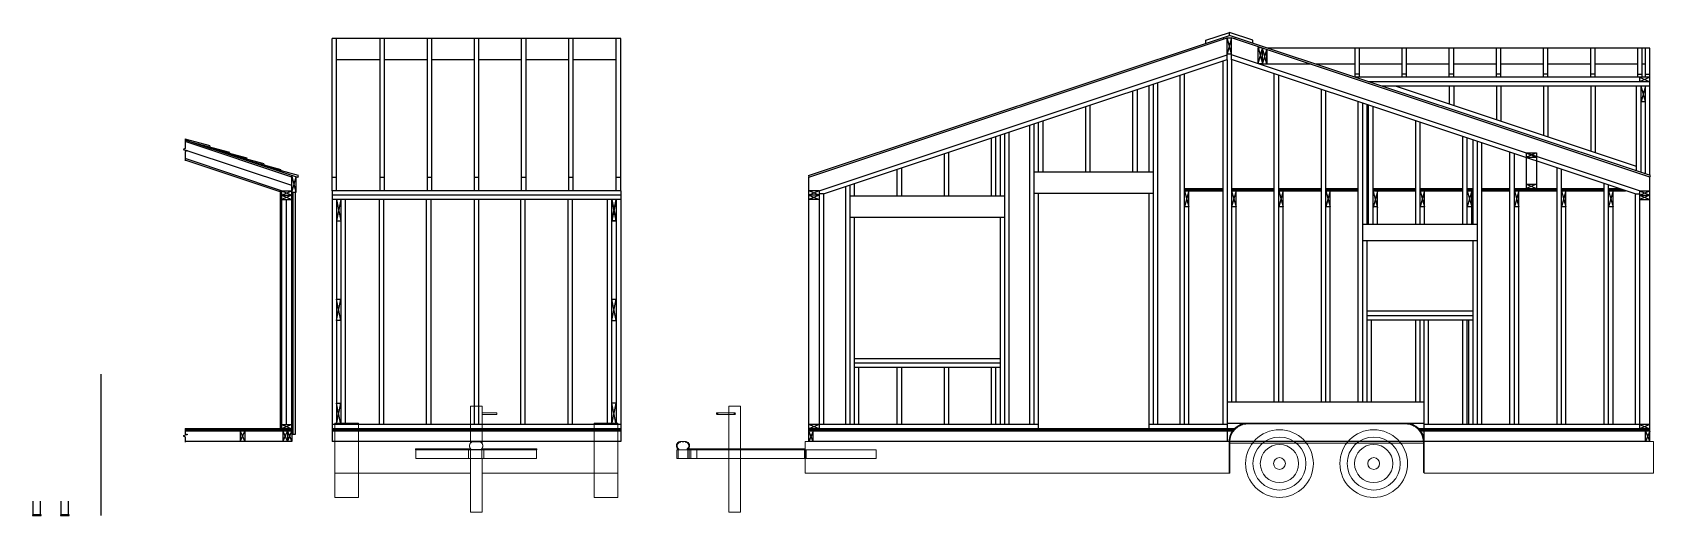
# Model space of a CAD drawing. Header units: inches. Extents: x -177 to 2825, y -2046 to -803.
# Drawn here: x 278 to 829, y -1348 to -1183 of the extents above; entities that cross this region are included whole.
import ezdxf

# ---------------------------------------------------------------- set-up
doc = ezdxf.new("R2010")
doc.units = ezdxf.units.IN
doc.header["$MEASUREMENT"] = 0
doc.linetypes.add('HIDDEN2', pattern=[0.1875, 0.125, -0.0625])
for name, color, linetype in [('Hidden Line', 7, 'HIDDEN2'), ('Insulation', 7, 'BATTING'), ('Sewage Line', 3, 'Continuous')]:
    doc.layers.add(name, color=color, linetype=linetype)
doc.layers.add('L-SITE', color=8, linetype='Continuous', lineweight=9)
doc.linetypes.add('BATTING', pattern='A,0.0001,-0.1,[134,ltypeshp.shx,S=0.1,R=0,X=-0.1,Y=0],-0.2,[134,ltypeshp.shx,S=0.1,R=180,X=0.1,Y=0],-0.1', length=0.4001)

msp = doc.modelspace()

# ---------------------------------------------------------------- linework, layer by layer
for p, q in [((379.94, -1237.22), (379.94, -1185.51)), ((477.94, -1185.51), (379.94, -1185.51)), ((381.44, -1237.22), (381.44, -1185.51)), ((396.19, -1185.51), (396.19, -1237.22)), ((397.69, -1185.51), (397.69, -1237.22)), ((412.19, -1185.51), (412.19, -1237.22)), ((413.69, -1185.51), (413.69, -1237.22)), ((428.19, -1185.51), (428.19, -1237.22)), ((429.69, -1185.51), (429.69, -1237.22)), ((444.19, -1185.51), (444.19, -1237.22)), ((445.69, -1185.51), (445.69, -1237.22)), ((460.19, -1185.51), (460.19, -1237.22)), ((461.69, -1185.51), (461.69, -1237.22)), ((476.44, -1237.22), (476.44, -1185.51)), ((477.94, -1237.22), (477.94, -1185.51)), ((541.67, -1232.11), (684.58, -1184.47)), ((541.83, -1232.58), (683.83, -1185.25)), ((676.58, -1186.09), (684.58, -1183.42)), ((676.58, -1187.14), (676.58, -1186.09)), ((682.68, -1185.63), (682.52, -1185.16)), ((683.83, -1192.76), (683.83, -1185.25)), ((683.83, -1185.25), (685.33, -1185.25)), ((685.33, -1190.75), (683.83, -1185.25)), ((685.33, -1185.25), (683.83, -1190.75)), ((692.58, -1186.09), (684.58, -1183.42)), ((684.58, -1184.47), (684.58, -1183.42)), ((827.49, -1232.11), (684.58, -1184.47)), ((685.33, -1192.76), (685.33, -1185.25)), ((827.33, -1232.58), (685.33, -1185.25)), ((686.48, -1185.63), (686.64, -1185.16)), ((692.58, -1187.14), (692.58, -1186.09)), ((694.33, -1188.55), (695.83, -1194.05)), ((694.33, -1194.05), (695.83, -1188.75)), ((697.33, -1194.25), (695.83, -1188.75)), ((827.33, -1188.75), (697.41, -1188.75)), ((727.23, -1198.69), (727.23, -1188.75)), ((728.73, -1198.69), (728.73, -1188.75)), ((743.23, -1198.69), (743.23, -1188.75)), ((744.73, -1198.69), (744.73, -1188.75)), ((759.23, -1198.69), (759.23, -1188.75)), ((760.73, -1198.69), (760.73, -1188.75)), ((775.23, -1198.69), (775.23, -1188.75)), ((776.73, -1198.69), (776.73, -1188.75)), ((791.23, -1198.69), (791.23, -1188.75)), ((792.73, -1198.69), (792.73, -1188.75)), ((807.23, -1198.69), (807.23, -1188.75)), ((808.73, -1198.69), (808.73, -1188.75)), ((823.23, -1198.69), (823.23, -1188.75)), ((824.73, -1198.69), (824.73, -1188.75)), ((825.83, -1198.69), (825.83, -1188.75)), ((827.33, -1232.06), (827.33, -1188.75)), ((396.19, -1192.76), (381.44, -1192.76)), ((412.19, -1192.76), (397.69, -1192.76)), ((428.19, -1192.76), (413.69, -1192.76)), ((444.19, -1192.76), (429.69, -1192.76)), ((460.19, -1192.76), (445.69, -1192.76)), ((476.44, -1192.76), (461.69, -1192.76)), ((545.33, -1237.22), (683.83, -1191.05)), ((546.83, -1238.3), (683.83, -1192.63)), ((682.33, -1193.13), (682.33, -1316.72)), ((683.83, -1190.75), (685.33, -1190.75)), ((683.83, -1192.76), (683.83, -1316.72)), ((823.83, -1237.22), (685.33, -1191.05)), ((822.33, -1238.3), (685.33, -1192.63)), ((685.33, -1192.76), (685.33, -1309.01)), ((695.83, -1194.25), (697.33, -1189.25)), ((727.23, -1194.25), (713.91, -1194.25)), ((743.23, -1194.25), (728.73, -1194.25)), ((759.23, -1194.25), (744.73, -1194.25)), ((775.23, -1194.25), (760.73, -1194.25)), ((791.23, -1194.25), (776.73, -1194.25)), ((807.23, -1194.25), (792.73, -1194.25)), ((823.23, -1194.25), (808.73, -1194.25)), ((825.83, -1194.25), (824.73, -1194.25)), ((667.83, -1316.72), (667.83, -1197.96)), ((669.33, -1316.72), (669.33, -1197.46)), ((699.83, -1309.01), (699.83, -1197.46)), ((701.33, -1309.01), (701.33, -1197.96)), ((728.73, -1197.67), (727.23, -1197.67)), ((827.33, -1198.69), (727.23, -1198.69)), ((744.73, -1197.67), (743.23, -1197.67)), ((760.73, -1197.67), (759.23, -1197.67)), ((776.73, -1197.67), (775.23, -1197.67)), ((792.73, -1197.67), (791.23, -1197.67)), ((808.73, -1197.67), (807.23, -1197.67)), ((823.23, -1197.67), (824.73, -1197.67)), ((823.83, -1198.69), (823.83, -1200.19)), ((823.83, -1198.69), (827.33, -1200.19)), ((827.33, -1198.69), (823.83, -1200.19)), ((825.83, -1197.67), (827.33, -1197.67)), ((651.83, -1230.97), (651.83, -1203.3)), ((653.33, -1230.97), (653.33, -1202.8)), ((657.33, -1230.97), (657.33, -1201.46)), ((658.83, -1316.72), (658.83, -1200.96)), ((660.33, -1316.72), (660.33, -1200.46)), ((715.83, -1309.01), (715.83, -1202.8)), ((717.33, -1309.01), (717.33, -1203.3)), ((827.33, -1200.19), (731.73, -1200.19)), ((827.33, -1201.69), (736.23, -1201.69)), ((822.83, -1228.98), (740.97, -1201.69)), ((759.23, -1201.69), (759.23, -1207.78)), ((760.73, -1201.69), (760.73, -1208.28)), ((775.23, -1201.69), (775.23, -1213.11)), ((776.73, -1201.69), (776.73, -1213.61)), ((791.23, -1201.69), (791.23, -1218.44)), ((792.73, -1201.69), (792.73, -1218.94)), ((807.23, -1201.69), (807.23, -1223.78)), ((808.73, -1201.69), (808.73, -1224.28)), ((822.83, -1230.56), (822.83, -1201.69)), ((824.33, -1231.06), (824.33, -1201.69)), ((825.83, -1206.94), (824.33, -1201.69)), ((825.83, -1201.69), (824.33, -1206.94)), ((825.83, -1231.56), (825.83, -1201.69)), ((635.83, -1230.97), (635.83, -1208.63)), ((637.33, -1230.97), (637.33, -1208.13)), ((728.33, -1309.01), (728.33, -1206.96)), ((729.83, -1309.01), (729.83, -1207.46)), ((731.33, -1248.72), (731.33, -1207.96)), ((731.83, -1248.72), (731.83, -1208.13)), ((733.33, -1248.72), (733.33, -1208.63)), ((824.33, -1206.94), (825.83, -1206.94)), ((616.83, -1316.72), (616.83, -1214.96)), ((618.33, -1316.72), (618.33, -1214.46)), ((619.83, -1230.97), (619.83, -1213.96)), ((619.83, -1230.97), (619.83, -1213.96)), ((621.33, -1230.97), (621.33, -1213.46)), ((747.83, -1248.72), (747.83, -1213.46)), ((749.33, -1248.72), (749.33, -1213.96)), ((338.52, -1222.01), (330.13, -1219.73)), ((368.29, -1232.72), (330.13, -1220)), ((366.29, -1232.58), (330.13, -1220.53)), ((345.28, -1224.27), (332.48, -1220.79)), ((603.83, -1238.97), (603.83, -1219.3)), ((605.33, -1238.97), (605.33, -1218.8)), ((606.83, -1238.97), (606.83, -1218.3)), ((608.33, -1316.72), (608.33, -1217.8)), ((609.83, -1316.72), (609.83, -1217.3)), ((763.83, -1248.72), (763.83, -1218.8)), ((765.33, -1248.72), (765.33, -1219.3)), ((767.33, -1248.72), (767.33, -1219.96)), ((768.83, -1316.72), (768.83, -1220.46)), ((770.33, -1316.72), (770.33, -1220.96)), ((362.79, -1237.22), (330.13, -1226.33)), ((362.29, -1237.58), (330.13, -1226.86)), ((351.09, -1226.2), (338.29, -1222.72)), ((338.4, -1222.39), (338.52, -1222.01)), ((338.4, -1222.39), (338.52, -1222.01)), ((356.9, -1228.14), (344.1, -1224.66)), ((345.17, -1224.59), (345.28, -1224.27)), ((362.72, -1230.08), (349.91, -1226.6)), ((350.98, -1226.53), (351.09, -1226.2)), ((587.83, -1238.97), (587.83, -1224.63)), ((589.33, -1238.97), (589.33, -1224.13)), ((779.83, -1316.72), (779.83, -1224.13)), ((781.33, -1316.72), (781.33, -1224.63)), ((785.33, -1225.96), (785.33, -1236.47)), ((788.83, -1227.13), (788.83, -1236.47)), ((368.53, -1232.01), (355.72, -1228.53)), ((356.79, -1228.47), (356.9, -1228.14)), ((362.61, -1230.4), (362.72, -1230.08)), ((366.29, -1319.22), (366.29, -1232.06)), ((367.79, -1237.72), (366.29, -1232.06)), ((366.29, -1237.72), (367.79, -1232.56)), ((367.79, -1237.72), (367.79, -1232.56)), ((368.29, -1232.72), (368.53, -1232.01)), ((379.94, -1232.58), (381.44, -1232.58)), ((396.19, -1232.58), (397.69, -1232.58)), ((412.19, -1232.58), (413.69, -1232.58)), ((428.19, -1232.58), (429.69, -1232.58)), ((444.19, -1232.58), (445.69, -1232.58)), ((460.19, -1232.58), (461.69, -1232.58)), ((476.44, -1232.58), (477.94, -1232.58)), ((541.67, -1232.11), (541.83, -1232.58)), ((541.83, -1237.22), (541.83, -1232.58)), ((571.83, -1238.97), (571.83, -1229.96)), ((573.33, -1238.97), (573.33, -1229.46)), ((658.83, -1230.97), (618.33, -1230.97)), ((795.83, -1316.72), (795.83, -1229.46)), ((797.33, -1316.72), (797.33, -1229.96)), ((827.33, -1232.58), (827.49, -1232.11)), ((827.33, -1237.22), (827.33, -1232.58)), ((362.29, -1237.05), (362.29, -1318.22)), ((362.79, -1237.22), (362.79, -1318.22)), ((362.79, -1238.72), (366.29, -1237.22)), ((362.79, -1237.22), (366.29, -1238.72)), ((362.79, -1237.22), (366.29, -1237.22)), ((366.29, -1237.72), (367.79, -1237.72)), ((366.79, -1319.97), (366.79, -1237.72)), ((367.54, -1319.97), (367.54, -1237.72)), ((379.94, -1237.22), (379.94, -1322.47)), ((477.94, -1237.22), (379.94, -1237.22)), ((477.94, -1237.22), (477.94, -1322.47)), ((541.83, -1322.47), (541.83, -1237.22)), ((545.33, -1237.22), (541.83, -1237.22)), ((545.33, -1238.72), (541.83, -1237.22)), ((545.33, -1237.22), (541.83, -1238.72)), ((545.33, -1237.22), (545.33, -1318.22)), ((554.33, -1316.72), (554.33, -1235.8)), ((555.83, -1316.72), (555.83, -1235.3)), ((557.33, -1238.97), (557.33, -1234.8)), ((658.83, -1238.22), (618.33, -1238.22)), ((619.83, -1318.22), (619.83, -1238.22)), ((657.33, -1318.22), (657.33, -1238.22)), ((669.33, -1236.47), (682.33, -1236.47)), ((669.33, -1236.65), (682.33, -1236.65)), ((669.33, -1236.84), (682.33, -1236.84)), ((669.33, -1237.03), (682.33, -1237.03)), ((669.33, -1237.22), (682.33, -1237.22)), ((669.33, -1237.22), (670.83, -1242.72)), ((670.83, -1237.22), (669.33, -1242.72)), ((670.83, -1316.72), (670.83, -1237.22)), ((685.33, -1236.47), (699.83, -1236.47)), ((685.33, -1236.65), (699.83, -1236.65)), ((685.33, -1236.84), (699.83, -1236.84)), ((685.33, -1237.03), (699.83, -1237.03)), ((685.33, -1237.22), (699.83, -1237.22)), ((685.33, -1237.22), (686.83, -1242.72)), ((686.83, -1237.22), (685.33, -1242.72)), ((686.83, -1309.01), (686.83, -1237.22)), ((701.33, -1236.47), (715.83, -1236.47)), ((701.33, -1236.65), (715.83, -1236.65)), ((701.33, -1236.84), (715.83, -1236.84)), ((701.33, -1237.03), (715.83, -1237.03)), ((701.33, -1237.22), (715.83, -1237.22)), ((701.33, -1237.22), (702.83, -1242.72)), ((702.83, -1237.22), (701.33, -1242.72)), ((702.83, -1309.01), (702.83, -1237.22)), ((717.33, -1236.47), (728.33, -1236.47)), ((717.33, -1236.65), (728.33, -1236.65)), ((717.33, -1236.84), (728.33, -1236.84)), ((717.33, -1237.03), (728.33, -1237.03)), ((717.33, -1237.22), (728.33, -1237.22)), ((717.33, -1237.22), (718.83, -1242.72)), ((718.83, -1237.22), (717.33, -1242.72)), ((718.83, -1309.01), (718.83, -1237.22)), ((731.33, -1236.47), (731.83, -1236.47)), ((731.33, -1236.65), (731.83, -1236.65)), ((731.33, -1236.84), (731.83, -1236.84)), ((731.33, -1237.03), (731.83, -1237.03)), ((731.33, -1237.22), (731.83, -1237.22)), ((733.33, -1236.47), (747.83, -1236.47)), ((733.33, -1236.65), (747.83, -1236.65)), ((733.33, -1236.84), (747.83, -1236.84)), ((733.33, -1237.03), (747.83, -1237.03)), ((733.33, -1237.22), (747.83, -1237.22)), ((733.33, -1237.47), (734.83, -1242.97)), ((734.83, -1237.47), (733.33, -1242.97)), ((734.83, -1248.72), (734.83, -1237.22)), ((749.33, -1236.47), (763.83, -1236.47)), ((749.33, -1236.65), (763.83, -1236.65)), ((749.33, -1236.84), (763.83, -1236.84)), ((749.33, -1237.03), (763.83, -1237.03)), ((749.33, -1237.22), (763.83, -1237.22)), ((749.33, -1237.22), (750.83, -1242.72)), ((750.83, -1237.22), (749.33, -1242.72)), ((750.83, -1248.72), (750.83, -1237.22)), ((765.33, -1236.47), (767.33, -1236.47)), ((765.33, -1236.65), (767.33, -1236.65)), ((765.33, -1236.84), (767.33, -1236.84)), ((765.33, -1237.03), (767.33, -1237.03)), ((765.33, -1237.22), (767.33, -1237.22)), ((765.33, -1237.22), (766.83, -1242.72)), ((766.83, -1237.22), (765.33, -1242.72)), ((766.83, -1248.72), (766.83, -1237.22)), ((770.33, -1236.47), (779.83, -1236.47)), ((770.33, -1236.65), (779.83, -1236.65)), ((770.33, -1236.84), (779.83, -1236.84)), ((770.33, -1237.03), (779.83, -1237.03)), ((770.33, -1237.22), (779.83, -1237.22)), ((781.33, -1236.47), (795.83, -1236.47)), ((781.33, -1236.65), (795.83, -1236.65)), ((781.33, -1236.84), (795.83, -1236.84)), ((781.33, -1237.03), (795.83, -1237.03)), ((781.33, -1237.22), (795.83, -1237.22)), ((781.33, -1237.22), (782.83, -1242.72)), ((782.83, -1237.22), (781.33, -1242.72)), ((782.83, -1316.72), (782.83, -1237.22)), ((785.33, -1234.97), (788.83, -1234.97)), ((788.83, -1234.97), (785.33, -1236.47)), ((785.33, -1234.97), (788.83, -1236.47)), ((797.33, -1236.47), (811.83, -1236.47)), ((797.33, -1236.65), (811.83, -1236.65)), ((797.33, -1236.84), (811.83, -1236.84)), ((797.33, -1237.03), (811.83, -1237.03)), ((797.33, -1237.22), (811.83, -1237.22)), ((797.33, -1237.22), (798.83, -1242.72)), ((798.83, -1237.22), (797.33, -1242.72)), ((798.83, -1316.72), (798.83, -1237.22)), ((811.83, -1316.72), (811.83, -1234.8)), ((813.33, -1316.72), (813.33, -1235.3)), ((813.33, -1236.47), (816.84, -1236.47)), ((813.33, -1236.65), (817.4, -1236.65)), ((813.33, -1236.84), (817.96, -1236.84)), ((813.33, -1237.03), (818.52, -1237.03)), ((813.33, -1237.22), (819.09, -1237.22)), ((813.33, -1237.22), (814.83, -1242.72)), ((814.83, -1237.22), (813.33, -1242.72)), ((814.83, -1316.72), (814.83, -1237.22)), ((823.83, -1237.22), (827.33, -1237.22)), ((823.83, -1237.22), (823.83, -1318.22)), ((823.83, -1238.72), (827.33, -1237.22)), ((823.83, -1237.22), (827.33, -1238.72)), ((827.33, -1322.47), (827.33, -1237.22)), ((362.79, -1238.72), (366.29, -1238.72)), ((366.29, -1238.72), (362.79, -1240.22)), ((362.79, -1238.72), (366.29, -1240.22)), ((362.79, -1240.22), (366.29, -1240.22)), ((477.94, -1238.72), (379.94, -1238.72)), ((477.94, -1240.22), (379.94, -1240.22)), ((381.44, -1240.22), (381.44, -1316.72)), ((381.44, -1240.22), (382.94, -1247.47)), ((382.94, -1240.22), (381.44, -1247.47)), ((382.94, -1240.22), (382.94, -1316.72)), ((384.44, -1240.22), (384.44, -1316.72)), ((395.94, -1240.22), (395.94, -1316.72)), ((397.44, -1240.22), (397.44, -1316.72)), ((411.94, -1240.22), (411.94, -1316.72)), ((413.44, -1240.22), (413.44, -1316.72)), ((428.19, -1240.22), (428.19, -1316.72)), ((429.69, -1240.22), (429.69, -1316.72)), ((443.94, -1240.22), (443.94, -1316.72)), ((445.44, -1240.22), (445.44, -1316.72)), ((459.94, -1240.22), (459.94, -1316.72)), ((461.44, -1240.22), (461.44, -1316.72)), ((473.44, -1316.72), (473.44, -1240.22)), ((474.94, -1316.72), (474.94, -1240.22)), ((474.94, -1247.47), (476.44, -1240.22)), ((476.44, -1247.47), (474.94, -1240.22)), ((476.44, -1240.22), (474.94, -1247.47)), ((474.94, -1240.22), (476.44, -1247.47)), ((476.44, -1240.22), (476.44, -1316.72)), ((545.33, -1238.72), (541.83, -1238.72)), ((541.83, -1238.72), (545.33, -1240.22)), ((545.33, -1238.72), (541.83, -1240.22)), ((545.33, -1240.22), (541.83, -1240.22)), ((546.83, -1238.3), (545.33, -1238.3)), ((546.83, -1238.3), (546.83, -1316.72)), ((555.83, -1238.97), (608.33, -1238.97)), ((670.83, -1242.72), (669.33, -1242.72)), ((686.83, -1242.72), (685.33, -1242.72)), ((702.83, -1242.72), (701.33, -1242.72)), ((718.83, -1242.72), (717.33, -1242.72)), ((734.83, -1242.72), (733.33, -1242.72)), ((750.83, -1242.72), (749.33, -1242.72)), ((766.83, -1242.72), (765.33, -1242.72)), ((782.83, -1242.72), (781.33, -1242.72)), ((798.83, -1242.72), (797.33, -1242.72)), ((814.83, -1242.72), (813.33, -1242.72)), ((822.33, -1238.3), (822.33, -1316.72)), ((822.33, -1238.3), (823.83, -1238.3)), ((823.83, -1238.72), (827.33, -1238.72)), ((827.33, -1238.72), (823.83, -1240.22)), ((823.83, -1238.72), (827.33, -1240.22)), ((823.83, -1240.22), (827.33, -1240.22)), ((381.44, -1247.47), (382.94, -1247.47)), ((474.94, -1247.47), (476.44, -1247.47)), ((476.44, -1247.47), (474.94, -1247.47)), ((555.83, -1246.22), (608.33, -1246.22)), ((557.33, -1316.72), (557.33, -1246.22)), ((606.83, -1316.72), (606.83, -1246.22)), ((768.83, -1248.72), (729.83, -1248.72)), ((768.83, -1254.22), (729.83, -1254.22)), ((731.33, -1309.01), (731.33, -1254.22)), ((767.33, -1316.72), (767.33, -1254.22)), ((381.44, -1281.34), (382.94, -1274.09)), ((382.94, -1281.34), (381.44, -1274.09)), ((381.44, -1274.09), (382.94, -1274.09)), ((474.94, -1281.34), (476.44, -1274.09)), ((476.44, -1281.34), (474.94, -1274.09)), ((474.94, -1274.09), (476.44, -1274.09)), ((382.94, -1281.34), (381.44, -1281.34)), ((474.94, -1281.34), (476.44, -1281.34)), ((767.33, -1278.22), (731.33, -1278.22)), ((767.33, -1279.72), (731.33, -1279.72)), ((767.33, -1281.22), (731.33, -1281.22)), ((732.83, -1309.01), (732.83, -1281.22)), ((747.83, -1309.01), (747.83, -1281.22)), ((749.33, -1309.01), (749.33, -1281.22)), ((750.67, -1322.47), (750.67, -1281.22)), ((752.17, -1316.72), (752.17, -1281.22)), ((763.83, -1316.72), (763.83, -1281.22)), ((765.33, -1316.72), (765.33, -1281.22)), ((765.83, -1316.72), (765.83, -1281.22)), ((557.33, -1294.22), (606.83, -1294.22)), ((557.33, -1295.72), (606.83, -1295.72)), ((557.33, -1297.22), (606.83, -1297.22)), ((558.83, -1316.72), (558.83, -1297.22)), ((571.83, -1316.72), (571.83, -1297.22)), ((573.33, -1316.72), (573.33, -1297.22)), ((587.83, -1316.72), (587.83, -1297.22)), ((589.33, -1316.72), (589.33, -1297.22)), ((603.83, -1316.72), (603.83, -1297.22)), ((605.33, -1316.72), (605.33, -1297.22)), ((381.44, -1316.72), (382.94, -1309.47)), ((382.94, -1316.72), (381.44, -1309.47)), ((381.44, -1309.47), (382.94, -1309.47)), ((476.44, -1316.72), (474.94, -1309.47)), ((474.94, -1316.72), (476.44, -1309.47)), ((476.44, -1309.47), (474.94, -1309.47)), ((683.83, -1309.01), (750.67, -1309.01)), ((366.29, -1318.22), (330.13, -1318.22)), ((366.29, -1318.4), (330.13, -1318.4)), ((366.29, -1318.59), (330.13, -1318.59)), ((366.29, -1318.78), (330.13, -1318.78)), ((366.29, -1318.97), (330.13, -1318.97)), ((348.79, -1318.97), (348.79, -1322.47)), ((348.79, -1318.97), (350.29, -1322.47)), ((348.79, -1322.47), (350.29, -1318.97)), ((350.29, -1318.97), (350.29, -1322.47)), ((362.79, -1316.72), (366.29, -1318.22)), ((366.29, -1316.72), (362.79, -1318.22)), ((362.79, -1316.72), (366.29, -1316.72)), ((363.29, -1318.97), (363.29, -1322.47)), ((363.29, -1318.97), (364.79, -1322.47)), ((363.29, -1322.47), (364.79, -1318.97)), ((364.79, -1318.97), (364.79, -1322.47)), ((364.79, -1322.47), (366.29, -1318.97)), ((364.79, -1318.97), (366.29, -1322.47)), ((366.29, -1318.97), (366.29, -1322.47)), ((366.29, -1319.97), (367.54, -1319.97)), ((477.94, -1316.72), (379.94, -1316.72)), ((477.94, -1318.22), (379.94, -1318.22)), ((477.94, -1318.4), (379.94, -1318.4)), ((477.94, -1318.59), (379.94, -1318.59)), ((477.94, -1318.78), (379.94, -1318.78)), ((477.94, -1318.97), (379.94, -1318.97)), ((619.83, -1316.72), (541.83, -1316.72)), ((545.33, -1318.22), (541.83, -1316.72)), ((545.33, -1316.72), (541.83, -1318.22)), ((686.2, -1318.22), (541.83, -1318.22)), ((686.03, -1318.4), (541.83, -1318.4)), ((685.88, -1318.59), (541.83, -1318.59)), ((685.73, -1318.78), (541.83, -1318.78)), ((685.6, -1318.97), (541.83, -1318.97)), ((543.33, -1318.97), (541.83, -1322.47)), ((543.33, -1322.47), (541.83, -1318.97)), ((543.33, -1322.47), (543.33, -1318.97)), ((683.83, -1316.72), (657.33, -1316.72)), ((683.83, -1316.26), (750.67, -1316.26)), ((683.83, -1316.72), (683.83, -1322.47)), ((827.33, -1318.22), (748.96, -1318.22)), ((827.33, -1318.4), (749.13, -1318.4)), ((827.33, -1318.59), (749.29, -1318.59)), ((827.33, -1318.78), (749.43, -1318.78)), ((827.33, -1318.97), (749.57, -1318.97)), ((827.33, -1316.72), (750.67, -1316.72)), ((823.83, -1316.72), (827.33, -1318.22)), ((827.33, -1316.72), (823.83, -1318.22)), ((825.83, -1322.47), (825.83, -1318.97)), ((825.83, -1318.97), (827.33, -1322.47)), ((827.33, -1318.97), (825.83, -1322.47)), ((366.29, -1322.47), (330.13, -1322.47)), ((366.29, -1322.47), (363.29, -1322.47)), ((477.94, -1322.47), (379.94, -1322.47)), ((426.94, -1322.47), (430.94, -1322.47)), ((827.33, -1322.47), (541.83, -1322.47))]:
    msp.add_line(p, q)
at = {"linetype": 'Continuous'}
for points in [[(330.13, -1219.55), (330.13, -1222.93), (329.44, -1223.18), (330.82, -1223.68), (330.13, -1223.93), (330.13, -1227.04)], [(330.13, -1318.04), (330.13, -1319.84), (330.82, -1320.09), (329.44, -1320.59), (330.13, -1320.84), (330.13, -1322.65)]]:
    msp.add_lwpolyline(points, dxfattribs=at)
at = {"layer": 'Hidden Line'}
for p, q in [((694.33, -1194.05), (694.33, -1188.55)), ((694.33, -1188.55), (695.22, -1188.55)), ((695.83, -1194.25), (695.83, -1188.75)), ((694.33, -1194.05), (695.83, -1194.05)), ((712.33, -1194.25), (695.83, -1194.25)), ((697.33, -1189.25), (697.33, -1194.25)), ((697.33, -1194.25), (697.33, -1189.25)), ((785.33, -1224.38), (785.33, -1225.96)), ((785.33, -1224.38), (788.83, -1224.38)), ((785.33, -1224.38), (788.83, -1225.88)), ((788.83, -1224.38), (785.33, -1225.88)), ((785.33, -1225.88), (788.83, -1225.88)), ((788.83, -1224.38), (788.83, -1227.13))]:
    msp.add_line(p, q, dxfattribs=at)
at = {"layer": 'Insulation', "ltscale": 0.375}
msp.add_line((366.29, -1235.48), (330.13, -1223.43), dxfattribs=at)
at = {"layer": 'Insulation', "ltscale": 0.25}
msp.add_line((364.54, -1316.72), (364.54, -1240.22), dxfattribs=at)
at = {"layer": 'L-SITE'}
for p, q in [((426.94, -1310.51), (426.94, -1323.05)), ((426.94, -1310.51), (428.94, -1310.51)), ((428.94, -1310.51), (430.94, -1310.51)), ((430.94, -1323.26), (430.94, -1310.51)), ((432.44, -1312.76), (430.94, -1312.76)), ((430.94, -1313.01), (430.94, -1312.76)), ((430.94, -1313.26), (430.94, -1313.01)), ((430.94, -1313.26), (432.44, -1313.26)), ((435.94, -1312.76), (434.44, -1312.76)), ((434.44, -1313.26), (435.94, -1313.26)), ((435.94, -1312.76), (435.94, -1313.01)), ((435.94, -1313.01), (435.94, -1313.26)), ((515.66, -1312.76), (511.66, -1312.76)), ((511.66, -1313.26), (515.66, -1313.26)), ((514.66, -1310.51), (514.66, -1346.51)), ((518.66, -1310.51), (514.66, -1310.51)), ((514.66, -1310.51), (518.66, -1310.51)), ((518.66, -1346.51), (518.66, -1310.51)), ((388.94, -1316.26), (380.94, -1316.26)), ((380.94, -1322.51), (380.94, -1316.26)), ((388.94, -1316.26), (388.94, -1322.47)), ((476.94, -1316.26), (468.94, -1316.26)), ((468.94, -1322.47), (468.94, -1316.26)), ((476.94, -1316.26), (476.94, -1322.51)), ((744.42, -1316.26), (690.75, -1316.26)), ((690.75, -1316.26), (744.42, -1316.26)), ((744.42, -1316.26), (690.75, -1316.26)), ((690.75, -1316.26), (744.42, -1316.26)), ((744.42, -1316.51), (690.75, -1316.51)), ((690.75, -1316.51), (744.42, -1316.51)), ((744.42, -1316.51), (690.75, -1316.51)), ((690.75, -1316.51), (744.42, -1316.51)), ((388.94, -1322.51), (380.94, -1322.51)), ((380.94, -1322.51), (380.94, -1333.27)), ((388.94, -1333.27), (388.94, -1322.47)), ((388.94, -1322.47), (426.94, -1322.47)), ((388.94, -1333.27), (388.94, -1322.51)), ((408.27, -1325.01), (426.25, -1325.01)), ((408.27, -1325.26), (408.27, -1325.01)), ((426.25, -1325.26), (408.27, -1325.26)), ((408.4, -1325.26), (426.25, -1325.26)), ((408.4, -1325.26), (408.4, -1328.26)), ((426.25, -1325.01), (427.07, -1325.01)), ((426.25, -1325.01), (426.25, -1325.26)), ((426.25, -1325.26), (427.2, -1325.26)), ((426.25, -1328.26), (426.25, -1325.26)), ((427.2, -1325.26), (426.25, -1325.26)), ((426.89, -1325.27), (426.95, -1325.27)), ((426.94, -1324.88), (426.94, -1325.01)), ((426.95, -1325.27), (426.95, -1328.26)), ((430.79, -1325.27), (426.95, -1325.27)), ((427.2, -1325.14), (427.2, -1325.26)), ((427.2, -1325.14), (430.54, -1325.14)), ((427.2, -1325.26), (430.54, -1325.26)), ((429.62, -1322.45), (428.12, -1322.45)), ((430.54, -1325.26), (430.54, -1325.14)), ((430.54, -1325.26), (431.48, -1325.26)), ((431.48, -1325.26), (430.54, -1325.26)), ((430.67, -1325.01), (431.48, -1325.01)), ((430.79, -1328.26), (430.79, -1325.27)), ((430.79, -1325.27), (430.84, -1325.27)), ((430.94, -1322.47), (468.94, -1322.47)), ((430.94, -1325.01), (430.94, -1324.65)), ((431.48, -1325.01), (449.46, -1325.01)), ((431.48, -1325.26), (431.48, -1325.01)), ((431.48, -1325.26), (449.33, -1325.26)), ((431.48, -1325.26), (431.48, -1328.26)), ((449.46, -1325.26), (431.48, -1325.26)), ((449.33, -1328.26), (449.33, -1325.26)), ((449.46, -1325.26), (449.46, -1325.01)), ((468.94, -1322.47), (468.94, -1333.27)), ((476.94, -1322.51), (468.94, -1322.51)), ((468.94, -1322.51), (468.94, -1333.27)), ((476.94, -1333.27), (476.94, -1322.51)), ((496.99, -1325.27), (496.99, -1328.26)), ((496.99, -1325.27), (500.51, -1325.27)), ((500.51, -1325.27), (496.99, -1325.27)), ((500.51, -1325.27), (496.99, -1325.27)), ((496.99, -1325.27), (500.51, -1325.27)), ((497.42, -1325.14), (497.42, -1325.26)), ((497.49, -1325.27), (497.49, -1328.26)), ((497.67, -1325.01), (497.67, -1325.26)), ((498.92, -1322.45), (498.92, -1322.7)), ((499.26, -1322.7), (499.26, -1322.45)), ((500.51, -1325.26), (500.51, -1325.01)), ((501.21, -1325.27), (500.51, -1325.27)), ((500.51, -1325.27), (501.21, -1325.27)), ((500.51, -1325.27), (501.71, -1325.27)), ((501.71, -1325.27), (500.51, -1325.27)), ((500.76, -1325.01), (540.58, -1325.01)), ((540.58, -1325.01), (500.76, -1325.01)), ((500.76, -1325.01), (500.76, -1325.26)), ((500.76, -1325.26), (500.76, -1325.01)), ((500.76, -1325.26), (500.76, -1325.14)), ((500.76, -1325.26), (540.3, -1325.26)), ((500.76, -1325.26), (500.76, -1328.26)), ((500.76, -1328.26), (500.76, -1325.26)), ((540.3, -1325.26), (500.76, -1325.26)), ((500.76, -1325.26), (540.58, -1325.26)), ((540.58, -1325.26), (500.76, -1325.26)), ((501.21, -1328.26), (501.21, -1325.27)), ((501.21, -1325.27), (501.71, -1325.27)), ((501.21, -1328.26), (501.21, -1325.27)), ((501.21, -1325.27), (501.21, -1328.26)), ((501.21, -1325.27), (501.71, -1325.27)), ((501.71, -1328.26), (501.71, -1325.27)), ((501.71, -1325.27), (501.71, -1328.26)), ((501.71, -1328.26), (501.71, -1325.27)), ((503.76, -1328.26), (503.76, -1325.26)), ((503.76, -1325.26), (540.94, -1325.26)), ((503.76, -1325.26), (503.76, -1328.26)), ((540.94, -1325.26), (503.76, -1325.26)), ((540.3, -1325.26), (564.62, -1325.26)), ((540.3, -1328.26), (540.3, -1325.26)), ((540.3, -1325.26), (540.3, -1328.26)), ((564.62, -1325.26), (540.3, -1325.26)), ((540.58, -1333.27), (540.58, -1322.47)), ((540.58, -1322.47), (828.58, -1322.47)), ((828.58, -1322.47), (540.58, -1322.47)), ((540.58, -1322.47), (540.58, -1333.27)), ((540.58, -1333.27), (540.58, -1322.51)), ((540.58, -1322.51), (540.58, -1333.27)), ((540.58, -1322.51), (684.5, -1322.51)), ((540.58, -1322.51), (684.5, -1322.51)), ((540.58, -1333.27), (540.58, -1322.51)), ((540.58, -1322.51), (540.58, -1333.27)), ((684.5, -1322.51), (540.58, -1322.51)), ((684.5, -1322.51), (540.58, -1322.51)), ((540.58, -1325.26), (540.58, -1325.01)), ((540.58, -1325.26), (540.58, -1325.01)), ((540.94, -1325.26), (540.94, -1328.26)), ((540.94, -1325.26), (564.62, -1325.26)), ((540.94, -1328.26), (540.94, -1325.26)), ((564.62, -1325.26), (540.94, -1325.26)), ((564.62, -1328.26), (564.62, -1325.26)), ((564.62, -1325.26), (564.62, -1328.26)), ((564.62, -1328.26), (564.62, -1325.26)), ((564.62, -1325.26), (564.62, -1328.26)), ((684.5, -1322.51), (684.5, -1333.01)), ((684.5, -1333.01), (684.5, -1322.51)), ((684.5, -1322.51), (684.5, -1333.01)), ((684.5, -1333.01), (684.5, -1322.51)), ((684.5, -1333.27), (684.5, -1322.51)), ((684.5, -1322.51), (684.5, -1333.27)), ((684.75, -1322.51), (684.75, -1333.01)), ((684.75, -1333.01), (684.75, -1322.51)), ((750.67, -1323.05), (684.75, -1323.05)), ((684.75, -1323.05), (684.75, -1333.27)), ((684.75, -1333.27), (684.75, -1323.05)), ((684.75, -1323.05), (750.67, -1323.05)), ((750.42, -1333.01), (750.42, -1322.51)), ((750.42, -1322.51), (750.42, -1333.01)), ((750.42, -1322.51), (750.42, -1333.01)), ((750.42, -1333.01), (750.42, -1322.51)), ((750.67, -1333.27), (750.67, -1322.47)), ((750.67, -1322.47), (750.67, -1333.27)), ((750.67, -1322.47), (828.58, -1322.47)), ((750.67, -1322.47), (828.58, -1322.47)), ((828.58, -1322.47), (750.67, -1322.47)), ((828.58, -1322.47), (750.67, -1322.47)), ((750.67, -1322.51), (750.67, -1333.01)), ((750.67, -1322.51), (750.67, -1333.01)), ((750.67, -1333.01), (750.67, -1322.51)), ((750.67, -1333.01), (750.67, -1322.51)), ((828.58, -1322.47), (828.58, -1333.27)), ((828.58, -1333.27), (828.58, -1322.47)), ((828.58, -1333.27), (828.58, -1322.47)), ((828.58, -1322.47), (828.58, -1333.27)), ((828.58, -1333.27), (828.58, -1322.47)), ((828.58, -1322.47), (828.58, -1333.27)), ((408.4, -1328.26), (426.25, -1328.26)), ((426.25, -1328.26), (426.9, -1328.26)), ((426.95, -1328.26), (426.89, -1328.26)), ((426.94, -1328.26), (426.94, -1346.51)), ((426.95, -1328.26), (430.79, -1328.26)), ((430.84, -1328.26), (430.79, -1328.26)), ((430.84, -1328.26), (431.48, -1328.26)), ((430.94, -1346.51), (430.94, -1328.26)), ((431.48, -1328.26), (449.33, -1328.26)), ((496.99, -1328.26), (500.51, -1328.26)), ((500.51, -1328.26), (496.99, -1328.26)), ((500.51, -1328.26), (496.99, -1328.26)), ((496.99, -1328.26), (500.51, -1328.26)), ((500.51, -1328.26), (501.71, -1328.26)), ((500.51, -1328.26), (501.71, -1328.26)), ((500.51, -1328.26), (501.21, -1328.26)), ((501.21, -1328.26), (500.51, -1328.26)), ((500.76, -1328.26), (540.3, -1328.26)), ((540.3, -1328.26), (500.76, -1328.26)), ((501.71, -1328.26), (501.21, -1328.26)), ((501.71, -1328.26), (501.21, -1328.26)), ((540.94, -1328.26), (503.76, -1328.26)), ((503.76, -1328.26), (540.94, -1328.26)), ((540.3, -1328.26), (564.62, -1328.26)), ((564.62, -1328.26), (540.3, -1328.26)), ((564.62, -1328.26), (540.94, -1328.26)), ((540.94, -1328.26), (564.62, -1328.26)), ((380.94, -1341.46), (380.94, -1333.27)), ((380.94, -1333.27), (388.94, -1333.27)), ((388.94, -1333.27), (426.94, -1333.27)), ((388.94, -1333.27), (388.94, -1341.46)), ((430.94, -1333.27), (468.94, -1333.27)), ((468.94, -1341.46), (468.94, -1333.27)), ((468.94, -1333.27), (476.94, -1333.27)), ((476.94, -1333.27), (476.94, -1341.46)), ((684.75, -1333.27), (540.58, -1333.27)), ((540.58, -1333.27), (684.75, -1333.27)), ((684.5, -1333.27), (540.58, -1333.27)), ((540.58, -1333.27), (684.5, -1333.27)), ((684.5, -1333.27), (540.58, -1333.27)), ((540.58, -1333.27), (684.5, -1333.27)), ((684.5, -1333.01), (684.75, -1333.01)), ((684.75, -1333.01), (684.5, -1333.01)), ((684.5, -1333.01), (684.75, -1333.01)), ((684.75, -1333.01), (684.5, -1333.01)), ((750.42, -1333.01), (750.67, -1333.01)), ((750.67, -1333.01), (750.42, -1333.01)), ((750.42, -1333.01), (750.67, -1333.01)), ((750.67, -1333.01), (750.42, -1333.01)), ((828.58, -1333.27), (750.67, -1333.27)), ((750.67, -1333.27), (828.58, -1333.27)), ((828.58, -1333.27), (750.67, -1333.27)), ((750.67, -1333.27), (828.58, -1333.27)), ((828.58, -1333.27), (750.67, -1333.27)), ((750.67, -1333.27), (828.58, -1333.27)), ((380.94, -1341.46), (388.94, -1341.46)), ((468.94, -1341.46), (476.94, -1341.46)), ((428.94, -1346.51), (426.94, -1346.51)), ((430.94, -1346.51), (428.94, -1346.51)), ((518.66, -1346.51), (514.66, -1346.51)), ((514.66, -1346.51), (518.66, -1346.51))]:
    msp.add_line(p, q, dxfattribs=at)
at = {"layer": 'L-SITE', "flags": 128}
for points in [[(432.44, -1312.76), (432.48, -1312.76), (432.52, -1312.76), (432.56, -1312.76), (432.6, -1312.76), (432.64, -1312.76), (432.68, -1312.76), (432.71, -1312.76), (432.75, -1312.76), (432.79, -1312.76), (432.83, -1312.76), (432.86, -1312.76), (432.9, -1312.76), (432.93, -1312.76), (432.97, -1312.76), (433, -1312.76), (433.04, -1312.76), (433.07, -1312.76), (433.1, -1312.76), (433.13, -1312.76), (433.16, -1312.76), (433.18, -1312.76), (433.21, -1312.76), (433.23, -1312.76), (433.26, -1312.76), (433.28, -1312.76), (433.3, -1312.76), (433.32, -1312.76), (433.34, -1312.76), (433.35, -1312.76), (433.37, -1312.76), (433.38, -1312.76), (433.4, -1312.76), (433.41, -1312.76), (433.42, -1312.76), (433.42, -1312.76)], [(433.43, -1313.26), (433.42, -1313.26), (433.41, -1313.26), (433.4, -1313.26), (433.39, -1313.26), (433.37, -1313.26), (433.36, -1313.26), (433.34, -1313.26), (433.32, -1313.26), (433.31, -1313.26), (433.29, -1313.26), (433.26, -1313.26), (433.24, -1313.26), (433.22, -1313.26), (433.19, -1313.26), (433.16, -1313.26), (433.13, -1313.26), (433.11, -1313.26), (433.08, -1313.26), (433.04, -1313.26), (433.01, -1313.26), (432.98, -1313.26), (432.94, -1313.26), (432.91, -1313.26), (432.87, -1313.26), (432.84, -1313.26), (432.8, -1313.26), (432.76, -1313.26), (432.72, -1313.26), (432.69, -1313.26), (432.65, -1313.26), (432.61, -1313.26), (432.57, -1313.26), (432.53, -1313.26), (432.49, -1313.26), (432.45, -1313.26), (432.44, -1313.26)], [(434.44, -1312.76), (434.4, -1312.76), (434.36, -1312.76), (434.32, -1312.76), (434.28, -1312.76), (434.24, -1312.76), (434.2, -1312.76), (434.16, -1312.76), (434.12, -1312.76), (434.09, -1312.76), (434.05, -1312.76), (434.01, -1312.76), (433.98, -1312.76), (433.94, -1312.76), (433.91, -1312.76), (433.87, -1312.76), (433.84, -1312.76), (433.81, -1312.76), (433.78, -1312.76), (433.75, -1312.76), (433.72, -1312.76), (433.69, -1312.76), (433.67, -1312.76), (433.64, -1312.76), (433.62, -1312.76), (433.6, -1312.76), (433.58, -1312.76), (433.56, -1312.76), (433.54, -1312.76), (433.52, -1312.76), (433.51, -1312.76), (433.49, -1312.76), (433.48, -1312.76), (433.47, -1312.76), (433.46, -1312.76), (433.45, -1312.76), (433.45, -1312.76), (433.44, -1312.76), (433.44, -1312.76), (433.44, -1312.76), (433.44, -1312.76)], [(433.44, -1313.26), (433.44, -1313.26), (433.44, -1313.26), (433.45, -1313.26), (433.45, -1313.26), (433.46, -1313.26), (433.47, -1313.26), (433.48, -1313.26), (433.49, -1313.26), (433.5, -1313.26), (433.52, -1313.26), (433.53, -1313.26), (433.55, -1313.26), (433.57, -1313.26), (433.59, -1313.26), (433.61, -1313.26), (433.64, -1313.26), (433.66, -1313.26), (433.69, -1313.26), (433.71, -1313.26), (433.74, -1313.26), (433.77, -1313.26), (433.8, -1313.26), (433.83, -1313.26), (433.86, -1313.26), (433.9, -1313.26), (433.93, -1313.26), (433.97, -1313.26), (434, -1313.26), (434.04, -1313.26), (434.08, -1313.26), (434.11, -1313.26), (434.15, -1313.26), (434.19, -1313.26), (434.23, -1313.26), (434.27, -1313.26), (434.31, -1313.26), (434.35, -1313.26), (434.39, -1313.26), (434.43, -1313.26), (434.44, -1313.26)], [(510.41, -1313.01), (510.45, -1312.86), (510.57, -1312.77), (510.66, -1312.76)], [(510.66, -1313.26), (510.52, -1313.21), (510.42, -1313.09), (510.41, -1313.01)], [(510.66, -1312.76), (510.71, -1312.76), (510.84, -1312.76), (511.05, -1312.76), (511.32, -1312.76), (511.62, -1312.76), (511.66, -1312.76)], [(510.66, -1312.76), (510.8, -1312.8), (510.89, -1312.92), (510.91, -1313.01)], [(510.91, -1313.01), (510.86, -1313.15), (510.74, -1313.24), (510.66, -1313.26)], [(511.66, -1313.26), (511.36, -1313.26), (511.08, -1313.26), (510.86, -1313.26), (510.72, -1313.26), (510.66, -1313.26), (510.66, -1313.26)], [(516.66, -1312.76), (516.61, -1312.76), (516.48, -1312.76), (516.27, -1312.76), (516, -1312.76), (515.7, -1312.76), (515.66, -1312.76)], [(515.66, -1313.26), (515.96, -1313.26), (516.23, -1313.26), (516.45, -1313.26), (516.6, -1313.26), (516.66, -1313.26), (516.66, -1313.26)], [(427.2, -1325.14), (427.15, -1325.1), (427.1, -1325.06), (427.06, -1325.02), (427.02, -1324.97), (426.98, -1324.93), (426.94, -1324.88), (426.9, -1324.84), (426.87, -1324.79), (426.84, -1324.74), (426.81, -1324.68), (426.78, -1324.63), (426.75, -1324.58), (426.73, -1324.52), (426.71, -1324.47), (426.69, -1324.41), (426.67, -1324.35), (426.66, -1324.29), (426.65, -1324.23), (426.64, -1324.18), (426.63, -1324.12), (426.62, -1324.06), (426.62, -1324), (426.62, -1323.94), (426.62, -1323.88), (426.63, -1323.82), (426.63, -1323.76), (426.64, -1323.7), (426.65, -1323.64), (426.67, -1323.58), (426.68, -1323.52), (426.7, -1323.47), (426.72, -1323.41), (426.74, -1323.35), (426.77, -1323.3), (426.8, -1323.25), (426.83, -1323.19), (426.86, -1323.14), (426.89, -1323.09), (426.93, -1323.04), (426.96, -1323), (427, -1322.95), (427.04, -1322.91), (427.09, -1322.87), (427.13, -1322.83), (427.18, -1322.79), (427.22, -1322.75), (427.27, -1322.72), (427.32, -1322.68), (427.38, -1322.65), (427.43, -1322.62), (427.48, -1322.6), (427.54, -1322.57), (427.59, -1322.55), (427.65, -1322.53), (427.71, -1322.51), (427.76, -1322.5), (427.82, -1322.48), (427.88, -1322.47), (427.94, -1322.47), (428, -1322.46), (428.06, -1322.46), (428.12, -1322.45)], [(429.62, -1322.45), (429.68, -1322.46), (429.74, -1322.46), (429.8, -1322.47), (429.86, -1322.47), (429.92, -1322.48), (429.98, -1322.5), (430.03, -1322.51), (430.09, -1322.53), (430.15, -1322.55), (430.2, -1322.57), (430.26, -1322.6), (430.31, -1322.62), (430.36, -1322.65), (430.42, -1322.68), (430.47, -1322.72), (430.51, -1322.75), (430.56, -1322.79), (430.61, -1322.83), (430.65, -1322.87), (430.69, -1322.91), (430.74, -1322.95), (430.77, -1323), (430.81, -1323.05), (430.85, -1323.09), (430.88, -1323.14), (430.91, -1323.2), (430.94, -1323.25), (430.97, -1323.3), (430.99, -1323.36), (431.02, -1323.41), (431.04, -1323.47), (431.06, -1323.52), (431.07, -1323.58), (431.09, -1323.64), (431.1, -1323.7), (431.11, -1323.76), (431.11, -1323.82), (431.12, -1323.88), (431.12, -1323.94), (431.12, -1324), (431.12, -1324.06), (431.11, -1324.12), (431.1, -1324.18), (431.09, -1324.24), (431.08, -1324.3), (431.06, -1324.35), (431.05, -1324.41), (431.03, -1324.47), (431.01, -1324.52), (430.98, -1324.58), (430.96, -1324.63), (430.93, -1324.69), (430.9, -1324.74), (430.87, -1324.79), (430.83, -1324.84), (430.8, -1324.89), (430.76, -1324.93), (430.72, -1324.98), (430.68, -1325.02), (430.63, -1325.06), (430.59, -1325.1), (430.54, -1325.14)], [(497.42, -1325.14), (497.15, -1324.87), (496.96, -1324.55), (496.86, -1324.19), (496.85, -1323.82), (496.93, -1323.45), (497.1, -1323.12), (497.34, -1322.84), (497.65, -1322.62), (498, -1322.49), (498.34, -1322.45)], [(498.34, -1322.7), (498, -1322.75), (497.69, -1322.89), (497.43, -1323.1), (497.23, -1323.38), (497.12, -1323.7), (497.09, -1324.05), (497.17, -1324.38), (497.32, -1324.68), (497.56, -1324.93), (497.67, -1325.01)], [(498.34, -1322.45), (498.39, -1322.45), (498.52, -1322.45), (498.73, -1322.45), (498.97, -1322.45), (499.09, -1322.45)], [(499.09, -1322.45), (498.83, -1322.45), (498.6, -1322.45), (498.44, -1322.45), (498.35, -1322.45), (498.34, -1322.45)], [(499.84, -1322.45), (499.79, -1322.45), (499.66, -1322.45), (499.46, -1322.45), (499.21, -1322.45), (499.09, -1322.45)], [(499.09, -1322.45), (499.35, -1322.45), (499.58, -1322.45), (499.75, -1322.45), (499.83, -1322.45), (499.84, -1322.45)], [(499.84, -1322.45), (500.21, -1322.5), (500.56, -1322.64), (500.86, -1322.86), (501.1, -1323.14), (501.26, -1323.48), (501.34, -1323.85), (501.32, -1324.22), (501.21, -1324.58), (501.01, -1324.9), (500.76, -1325.14)], [(500.51, -1325.01), (500.77, -1324.79), (500.96, -1324.5), (501.07, -1324.18), (501.09, -1323.84), (501.01, -1323.51), (500.84, -1323.21), (500.6, -1322.96), (500.31, -1322.79), (499.98, -1322.71), (499.84, -1322.7)]]:
    msp.add_lwpolyline(points, dxfattribs=at)
at = {"layer": 'L-SITE'}
for points in [[(690.75, -1316.26, 0.414214), (684.5, -1322.51, -0.414214)], [(690.75, -1316.51, 0.414214), (684.75, -1322.51, -0.414214)], [(750.67, -1322.51, 0.414214), (744.42, -1316.26, -0.414214)], [(750.42, -1322.51, 0.414214), (744.42, -1316.51, -0.414214)]]:
    msp.add_lwpolyline(points, format="xyb", close=True, dxfattribs=at)
for points in [[(684.5, -1322.51), (684.5, -1333.27)], [(684.75, -1333.01), (684.75, -1322.51)], [(750.67, -1322.47), (750.67, -1333.27)], [(750.67, -1323.05), (750.67, -1333.27)]]:
    msp.add_lwpolyline(points, close=True, dxfattribs=at)
for centre, radius, start, end in [((510.66, -1313.01), 0.25, 0, 180), ((510.66, -1313.01), 0.25, 180, 0), ((516.66, -1313.01), 0.25, 0, 180), ((516.66, -1313.01), 0.25, 180, 0), ((690.75, -1322.51), 6.25, 90, 180), ((690.75, -1322.51), 6.25, 90, 180), ((690.75, -1322.51), 6, 90, 180), ((690.75, -1322.51), 6, 90, 180), ((701.58, -1329.96), 11.5, 0, 180), ((701.58, -1329.96), 11.5, 0, 180), ((701.58, -1329.96), 11.5, 0, 180), ((701.58, -1329.96), 11.5, 0, 180), ((733.58, -1329.96), 11.5, 0, 180), ((733.58, -1329.96), 11.5, 0, 180), ((733.58, -1329.96), 11.5, 0, 180), ((733.58, -1329.96), 11.5, 0, 180), ((744.42, -1322.51), 6.25, 0, 90), ((744.42, -1322.51), 6.25, 0, 90), ((744.42, -1322.51), 6, 0, 90), ((744.42, -1322.51), 6, 0, 90), ((701.58, -1329.96), 9, 0, 180), ((701.58, -1329.96), 9, 0, 180), ((701.58, -1329.96), 9, 0, 180), ((701.58, -1329.96), 9, 0, 180), ((701.58, -1329.96), 6.5, 0, 180), ((701.58, -1329.96), 6.5, 0, 180), ((701.58, -1329.96), 6.5, 0, 180), ((701.58, -1329.96), 6.5, 0, 180), ((733.58, -1329.96), 9, 0, 180), ((733.58, -1329.96), 9, 0, 180), ((733.58, -1329.96), 9, 0, 180), ((733.58, -1329.96), 9, 0, 180), ((733.58, -1329.96), 6.5, 0, 180), ((733.58, -1329.96), 6.5, 0, 180), ((733.58, -1329.96), 6.5, 0, 180), ((733.58, -1329.96), 6.5, 0, 180), ((701.58, -1329.96), 11.5, 180, 0), ((701.58, -1329.96), 11.5, 180, 0), ((701.58, -1329.96), 11.5, 180, 0), ((701.58, -1329.96), 11.5, 180, 0), ((701.58, -1329.96), 9, 180, 0), ((701.58, -1329.96), 9, 180, 0), ((701.58, -1329.96), 9, 180, 0), ((701.58, -1329.96), 9, 180, 0), ((701.58, -1329.96), 6.5, 180, 0), ((701.58, -1329.96), 6.5, 180, 0), ((701.58, -1329.96), 6.5, 180, 0), ((701.58, -1329.96), 6.5, 180, 0), ((701.58, -1329.96), 2, 0, 180), ((701.58, -1329.96), 2, 0, 180), ((701.58, -1329.96), 2, 180, 0), ((701.58, -1329.96), 2, 180, 0), ((733.58, -1329.96), 11.5, 180, 0), ((733.58, -1329.96), 11.5, 180, 0), ((733.58, -1329.96), 11.5, 180, 0), ((733.58, -1329.96), 11.5, 180, 0), ((733.58, -1329.96), 9, 180, 0), ((733.58, -1329.96), 9, 180, 0), ((733.58, -1329.96), 9, 180, 0), ((733.58, -1329.96), 9, 180, 0), ((733.58, -1329.96), 6.5, 180, 0), ((733.58, -1329.96), 6.5, 180, 0), ((733.58, -1329.96), 6.5, 180, 0), ((733.58, -1329.96), 6.5, 180, 0), ((733.58, -1329.96), 2, 0, 180), ((733.58, -1329.96), 2, 0, 180), ((733.58, -1329.96), 2, 180, 0), ((733.58, -1329.96), 2, 180, 0)]:
    msp.add_arc(centre, radius, start, end, dxfattribs=at)
at = {"layer": 'Sewage Line'}
for p, q in [((301.57, -1347.63), (301.57, -1299.63)), ((278.48, -1347.41), (278.48, -1342.74)), ((280.98, -1347.41), (280.98, -1342.74)), ((287.98, -1347.41), (287.98, -1342.74)), ((290.48, -1347.41), (290.48, -1342.74))]:
    msp.add_line(p, q, dxfattribs=at)
for points in [[(278.23, -1347.66), (281.23, -1347.66), (281.23, -1347.41), (278.23, -1347.41)], [(287.73, -1347.66), (290.73, -1347.66), (290.73, -1347.41), (287.73, -1347.41)]]:
    msp.add_lwpolyline(points, close=True, dxfattribs=at)

doc.saveas('drawing.dxf')
